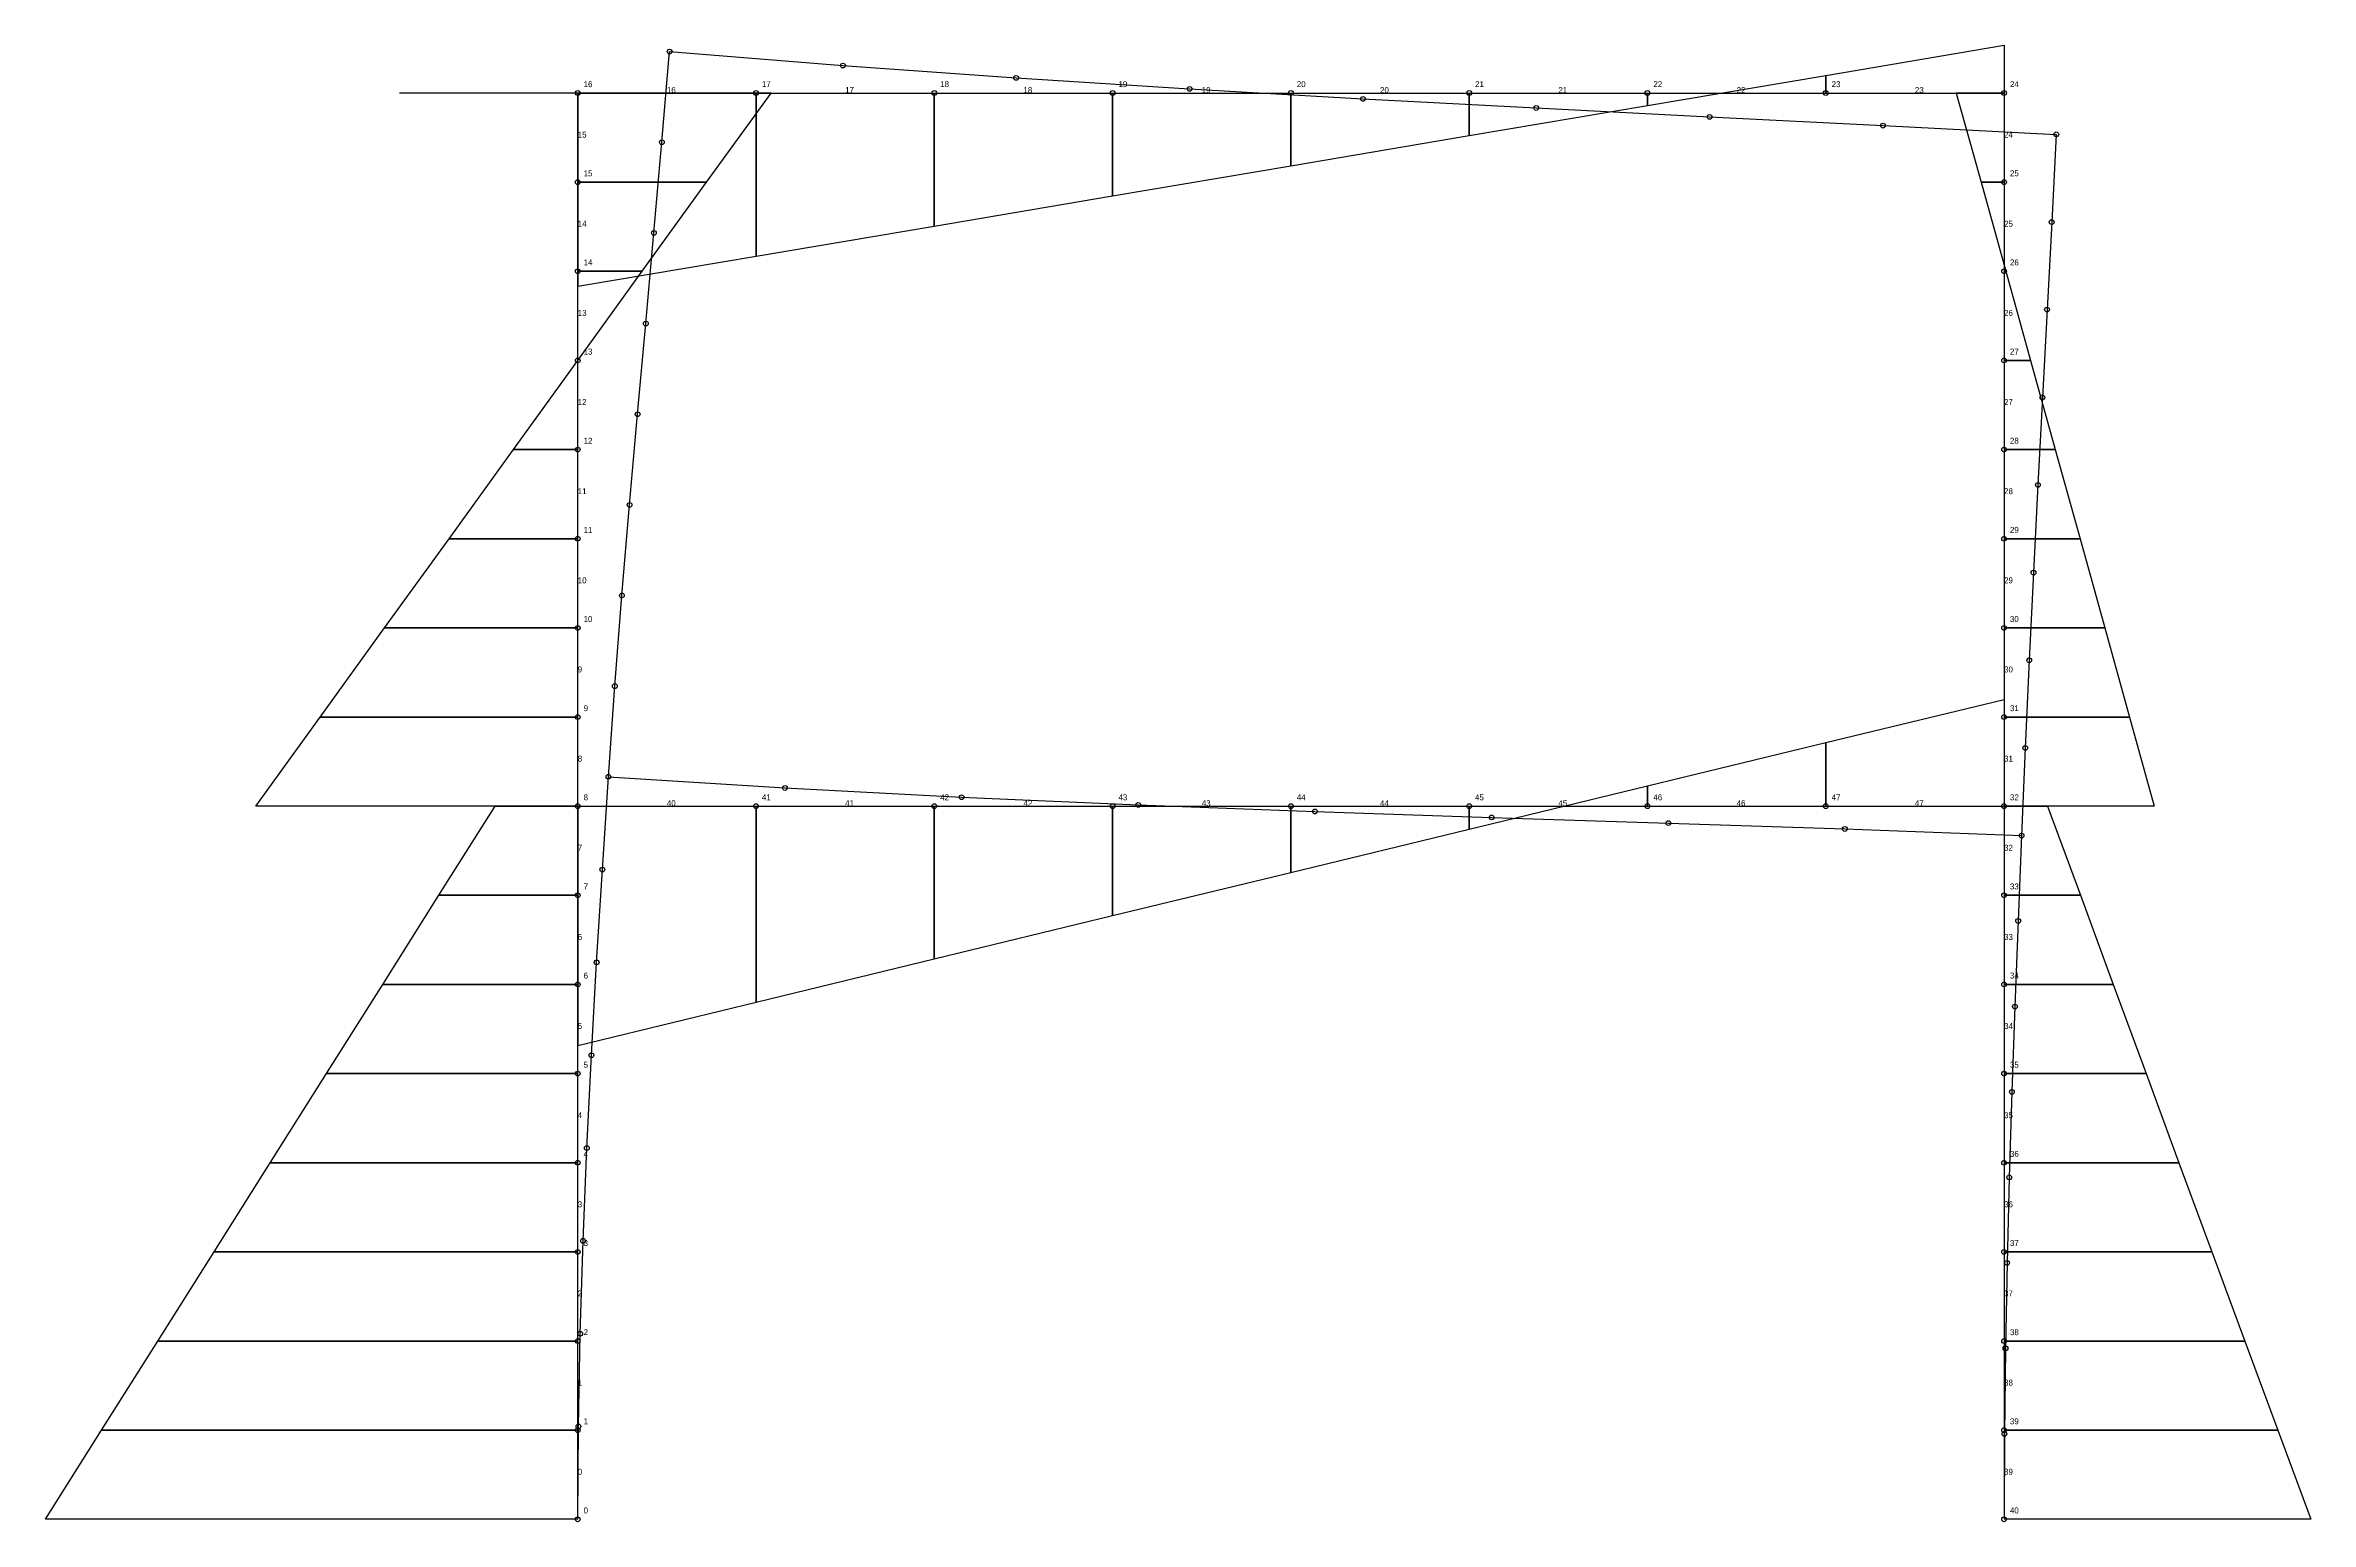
# Model space of a CAD drawing. Header units: metres. Extents: x -3 to 9.7, y 0 to 8.3.
import ezdxf

# ---------------------------------------------------------------- set-up
doc = ezdxf.new("R2010")
doc.units = ezdxf.units.M

msp = doc.modelspace()

# ---------------------------------------------------------------- linework, layer by layer
at = {"layer": 'BMD', "color": 4}
for p, q in [((7, 8.099), (8, 8.268)), ((8, 8.268), (8, 8)), ((6, 7.93), (7, 8.099)), ((7, 8.099), (7, 8)), ((7, 8), (7, 8.099)), ((1.084, 8), (0, 8)), ((0, 8), (0, 6.916)), ((0.723, 7.5), (1.084, 8)), ((1, 7.085), (1, 8)), ((1, 8), (1, 7.085)), ((2, 7.254), (2, 8)), ((2, 8), (2, 7.254)), ((3, 7.423), (3, 8)), ((3, 8), (3, 7.423)), ((4, 7.592), (4, 8)), ((4, 8), (4, 7.592)), ((5, 7.761), (5, 8)), ((5, 8), (5, 7.761)), ((5, 7.761), (6, 7.93)), ((6, 7.93), (6, 8)), ((6, 8), (6, 7.93)), ((8, 8), (7.732, 8)), ((7.732, 8), (7.871, 7.5)), ((4, 7.592), (5, 7.761)), ((0.723, 7.5), (0, 7.5)), ((0, 7.5), (0.723, 7.5)), ((0.362, 7), (0.723, 7.5)), ((3, 7.423), (4, 7.592)), ((7.871, 7.5), (8, 7.5)), ((8, 7.5), (7.871, 7.5)), ((7.871, 7.5), (8.01, 7)), ((2, 7.254), (3, 7.423)), ((1, 7.085), (2, 7.254)), ((0, 6.916), (1, 7.085)), ((0, 6.5), (0.362, 7)), ((0.362, 7), (0, 7)), ((0, 7), (0.362, 7)), ((8.01, 7), (8, 7)), ((8, 7), (8.01, 7)), ((8.01, 7), (8.149, 6.5)), ((-0.361, 6), (0, 6.5)), ((0, 6.5), (0, 6.5)), ((0, 6.5), (0, 6.5)), ((8.149, 6.5), (8, 6.5)), ((8, 6.5), (8.149, 6.5)), ((8.149, 6.5), (8.287, 6)), ((-0.722, 5.5), (-0.361, 6)), ((-0.361, 6), (0, 6)), ((0, 6), (-0.361, 6)), ((8.287, 6), (8, 6)), ((8, 6), (8.287, 6)), ((8.287, 6), (8.426, 5.5)), ((-1.083, 5), (-0.722, 5.5)), ((-0.722, 5.5), (0, 5.5)), ((0, 5.5), (-0.722, 5.5)), ((8.426, 5.5), (8, 5.5)), ((8, 5.5), (8.426, 5.5)), ((8.426, 5.5), (8.565, 5)), ((-1.445, 4.5), (-1.083, 5)), ((-1.083, 5), (0, 5)), ((0, 5), (-1.083, 5)), ((8.565, 5), (8, 5)), ((8, 5), (8.565, 5)), ((8.565, 5), (8.704, 4.5)), ((7, 4.357), (8, 4.599)), ((8, 4.599), (8, 4)), ((-1.806, 4), (-1.445, 4.5)), ((-1.445, 4.5), (0, 4.5)), ((0, 4.5), (-1.445, 4.5)), ((8.704, 4.5), (8, 4.5)), ((8, 4.5), (8.704, 4.5)), ((8.704, 4.5), (8.842, 4)), ((6, 4.114), (7, 4.357)), ((7, 4.357), (7, 4)), ((7, 4), (7, 4.357)), ((5, 3.871), (6, 4.114)), ((6, 4.114), (6, 4)), ((6, 4), (6, 4.114)), ((0, 4), (-1.806, 4)), ((-0.779, 3.5), (-0.463, 4)), ((-0.463, 4), (0, 4)), ((0, 4), (0, 2.657)), ((1, 2.9), (1, 4)), ((1, 4), (1, 2.9)), ((2, 3.143), (2, 4)), ((2, 4), (2, 3.143)), ((3, 3.386), (3, 4)), ((3, 4), (3, 3.386)), ((4, 3.628), (4, 4)), ((4, 4), (4, 3.628)), ((5, 3.871), (5, 4)), ((5, 4), (5, 3.871)), ((8.842, 4), (8, 4)), ((8, 4), (8.243, 4)), ((8.243, 4), (8.428, 3.5)), ((4, 3.628), (5, 3.871)), ((3, 3.386), (4, 3.628)), ((-1.094, 3), (-0.779, 3.5)), ((-0.779, 3.5), (0, 3.5)), ((0, 3.5), (-0.779, 3.5)), ((8.428, 3.5), (8, 3.5)), ((8, 3.5), (8.428, 3.5)), ((8.428, 3.5), (8.612, 3)), ((2, 3.143), (3, 3.386)), ((1, 2.9), (2, 3.143)), ((-1.409, 2.5), (-1.094, 3)), ((-1.094, 3), (0, 3)), ((0, 3), (-1.094, 3)), ((8.612, 3), (8, 3)), ((8, 3), (8.612, 3)), ((8.612, 3), (8.797, 2.5)), ((0, 2.657), (1, 2.9)), ((-1.725, 2), (-1.409, 2.5)), ((-1.409, 2.5), (0, 2.5)), ((0, 2.5), (-1.409, 2.5)), ((8.797, 2.5), (8, 2.5)), ((8, 2.5), (8.797, 2.5)), ((8.797, 2.5), (8.981, 2)), ((-2.04, 1.5), (-1.725, 2)), ((-1.725, 2), (0, 2)), ((0, 2), (-1.725, 2)), ((8.981, 2), (8, 2)), ((8, 2), (8.981, 2)), ((8.981, 2), (9.166, 1.5)), ((-2.355, 1), (-2.04, 1.5)), ((-2.04, 1.5), (0, 1.5)), ((0, 1.5), (-2.04, 1.5)), ((9.166, 1.5), (8, 1.5)), ((8, 1.5), (9.166, 1.5)), ((9.166, 1.5), (9.351, 1)), ((-2.671, 0.5), (-2.355, 1)), ((-2.355, 1), (0, 1)), ((0, 1), (-2.355, 1)), ((9.351, 1), (8, 1)), ((8, 1), (9.351, 1)), ((9.351, 1), (9.535, 0.5)), ((-2.986, 0), (-2.671, 0.5)), ((-2.671, 0.5), (0, 0.5)), ((0, 0.5), (-2.671, 0.5)), ((9.535, 0.5), (8, 0.5)), ((8, 0.5), (9.535, 0.5)), ((9.535, 0.5), (9.72, 0)), ((0, 0), (-2.986, 0)), ((9.72, 0), (8, 0))]:
    msp.add_line(p, q, dxfattribs=at)
at = {"layer": 'Deflected', "color": 1}
for p, q in [((0.472, 7.724), (0.515, 8.232)), ((0.515, 8.232), (1.487, 8.154)), ((1.487, 8.154), (2.459, 8.085)), ((2.459, 8.085), (3.432, 8.023)), ((3.432, 8.023), (4.404, 7.967)), ((4.404, 7.967), (5.376, 7.916)), ((5.376, 7.916), (6.348, 7.866)), ((6.348, 7.866), (7.321, 7.817)), ((7.321, 7.817), (8.293, 7.768)), ((8.293, 7.768), (8.267, 7.276)), ((0.427, 7.215), (0.472, 7.724)), ((8.267, 7.276), (8.241, 6.785)), ((0.382, 6.707), (0.427, 7.215)), ((8.241, 6.785), (8.215, 6.293)), ((0.336, 6.198), (0.382, 6.707)), ((8.215, 6.293), (8.19, 5.802)), ((0.291, 5.69), (0.336, 6.198)), ((8.19, 5.802), (8.165, 5.31)), ((0.248, 5.182), (0.291, 5.69)), ((8.165, 5.31), (8.141, 4.818)), ((0.208, 4.673), (0.248, 5.182)), ((8.141, 4.818), (8.119, 4.327)), ((0.172, 4.165), (0.208, 4.673)), ((8.119, 4.327), (8.098, 3.835)), ((0.138, 3.644), (0.172, 4.165)), ((0.172, 4.165), (1.162, 4.102)), ((1.162, 4.102), (2.153, 4.05)), ((2.153, 4.05), (3.144, 4.007)), ((3.144, 4.007), (4.135, 3.97)), ((4.135, 3.97), (5.126, 3.937)), ((5.126, 3.937), (6.117, 3.905)), ((6.117, 3.905), (7.107, 3.872)), ((7.107, 3.872), (8.098, 3.835)), ((8.098, 3.835), (8.079, 3.356)), ((0.106, 3.124), (0.138, 3.644)), ((8.079, 3.356), (8.061, 2.876)), ((0.077, 2.603), (0.106, 3.124)), ((8.061, 2.876), (8.044, 2.397)), ((0.051, 2.082), (0.077, 2.603)), ((8.044, 2.397), (8.029, 1.918)), ((0.03, 1.562), (0.051, 2.082)), ((8.029, 1.918), (8.017, 1.438)), ((0.014, 1.041), (0.03, 1.562)), ((8.017, 1.438), (8.008, 0.959)), ((0.004, 0.521), (0.014, 1.041)), ((8.008, 0.959), (8.002, 0.479)), ((0, 0), (0.004, 0.521)), ((8.002, 0.479), (8, 0))]:
    msp.add_line(p, q, dxfattribs=at)
for centre in [(0.515, 8.232), (1.487, 8.154), (2.459, 8.085), (3.432, 8.023), (4.404, 7.967), (5.376, 7.916), (6.348, 7.866), (7.321, 7.817), (8.293, 7.768), (0.472, 7.724), (8.267, 7.276), (0.427, 7.215), (8.241, 6.785), (0.382, 6.707), (8.215, 6.293), (0.336, 6.198), (8.19, 5.802), (0.291, 5.69), (8.165, 5.31), (0.248, 5.182), (8.141, 4.818), (0.208, 4.673), (8.119, 4.327), (0.172, 4.165), (1.162, 4.102), (2.153, 4.05), (3.144, 4.007), (4.135, 3.97), (5.126, 3.937), (6.117, 3.905), (7.107, 3.872), (8.098, 3.835), (0.138, 3.644), (8.079, 3.356), (0.106, 3.124), (8.061, 2.876), (0.077, 2.603), (8.044, 2.397), (0.051, 2.082), (8.029, 1.918), (0.03, 1.562), (8.017, 1.438), (0.014, 1.041), (8.008, 0.959), (0.004, 0.521), (8.002, 0.479), (0, 0), (8, 0)]:
    msp.add_circle(centre, 0.0133, dxfattribs=at)
at = {"layer": 'Information', "color": 1}
msp.add_line((0, 8), (-1, 8), dxfattribs=at)
at = {"layer": 'Undeflected', "color": 0}
for p, q in [((0, 7.5), (0, 8)), ((0, 8), (1, 8)), ((1, 8), (2, 8)), ((2, 8), (3, 8)), ((3, 8), (4, 8)), ((4, 8), (5, 8)), ((5, 8), (6, 8)), ((6, 8), (7, 8)), ((7, 8), (8, 8)), ((8, 8), (8, 7.5)), ((0, 7), (0, 7.5)), ((8, 7.5), (8, 7)), ((0, 6.5), (0, 7)), ((8, 7), (8, 6.5)), ((0, 6), (0, 6.5)), ((8, 6.5), (8, 6)), ((0, 5.5), (0, 6)), ((8, 6), (8, 5.5)), ((0, 5), (0, 5.5)), ((8, 5.5), (8, 5)), ((0, 4.5), (0, 5)), ((8, 5), (8, 4.5)), ((0, 4), (0, 4.5)), ((8, 4.5), (8, 4)), ((0, 3.5), (0, 4)), ((0, 4), (1, 4)), ((1, 4), (2, 4)), ((2, 4), (3, 4)), ((3, 4), (4, 4)), ((4, 4), (5, 4)), ((5, 4), (6, 4)), ((6, 4), (7, 4)), ((7, 4), (8, 4)), ((8, 4), (8, 3.5)), ((0, 3), (0, 3.5)), ((8, 3.5), (8, 3)), ((0, 2.5), (0, 3)), ((8, 3), (8, 2.5)), ((0, 2), (0, 2.5)), ((8, 2.5), (8, 2)), ((0, 1.5), (0, 2)), ((8, 2), (8, 1.5)), ((0, 1), (0, 1.5)), ((8, 1.5), (8, 1)), ((0, 0.5), (0, 1)), ((8, 1), (8, 0.5)), ((0, 0), (0, 0.5)), ((8, 0.5), (8, 0))]:
    msp.add_line(p, q, dxfattribs=at)
for centre in [(0, 8), (1, 8), (2, 8), (3, 8), (4, 8), (5, 8), (6, 8), (7, 8), (8, 8), (0, 7.5), (8, 7.5), (0, 7), (8, 7), (0, 6.5), (8, 6.5), (0, 6), (8, 6), (0, 5.5), (8, 5.5), (0, 5), (8, 5), (0, 4.5), (8, 4.5), (0, 4), (1, 4), (2, 4), (3, 4), (4, 4), (5, 4), (6, 4), (7, 4), (8, 4), (0, 3.5), (8, 3.5), (0, 3), (8, 3), (0, 2.5), (8, 2.5), (0, 2), (8, 2), (0, 1.5), (8, 1.5), (0, 1), (8, 1), (0, 0.5), (8, 0.5), (0, 0), (8, 0)]:
    msp.add_circle(centre, 0.0133, dxfattribs=at)

# ---------------------------------------------------------------- texts
at = {"layer": 'Information', "color": 5}
for s, p in [('16', (0.033, 8.033)), ('17', (1.033, 8.033)), ('18', (2.033, 8.033)), ('19', (3.033, 8.033)), ('20', (4.033, 8.033)), ('21', (5.033, 8.033)), ('22', (6.033, 8.033)), ('23', (7.033, 8.033)), ('24', (8.033, 8.033)), ('15', (0.033, 7.533)), ('25', (8.033, 7.533)), ('14', (0.033, 7.033)), ('26', (8.033, 7.033)), ('13', (0.033, 6.533)), ('27', (8.033, 6.533)), ('12', (0.033, 6.033)), ('28', (8.033, 6.033)), ('11', (0.033, 5.533)), ('29', (8.033, 5.533)), ('10', (0.033, 5.033)), ('30', (8.033, 5.033)), ('9', (0.033, 4.533)), ('31', (8.033, 4.533)), ('8', (0.033, 4.033)), ('41', (1.033, 4.033)), ('42', (2.033, 4.033)), ('43', (3.033, 4.033)), ('44', (4.033, 4.033)), ('45', (5.033, 4.033)), ('46', (6.033, 4.033)), ('47', (7.033, 4.033)), ('32', (8.033, 4.033)), ('7', (0.033, 3.533)), ('33', (8.033, 3.533)), ('6', (0.033, 3.033)), ('34', (8.033, 3.033)), ('5', (0.033, 2.533)), ('35', (8.033, 2.533)), ('4', (0.033, 2.033)), ('36', (8.033, 2.033)), ('3', (0.033, 1.533)), ('37', (8.033, 1.533)), ('2', (0.033, 1.033)), ('38', (8.033, 1.033)), ('1', (0.033, 0.533)), ('39', (8.033, 0.533)), ('0', (0.033, 0.033)), ('40', (8.033, 0.033))]:
    msp.add_text(s, height=0.0333, dxfattribs=at).set_placement(p)
at = {"layer": 'Information', "color": 0}
for s, p in [('16', (0.5, 8)), ('17', (1.5, 8)), ('18', (2.5, 8)), ('19', (3.5, 8)), ('20', (4.5, 8)), ('21', (5.5, 8)), ('22', (6.5, 8)), ('23', (7.5, 8)), ('15', (0, 7.75)), ('24', (8, 7.75)), ('14', (0, 7.25)), ('25', (8, 7.25)), ('13', (0, 6.75)), ('26', (8, 6.75)), ('12', (0, 6.25)), ('27', (8, 6.25)), ('11', (0, 5.75)), ('28', (8, 5.75)), ('10', (0, 5.25)), ('29', (8, 5.25)), ('9', (0, 4.75)), ('30', (8, 4.75)), ('8', (0, 4.25)), ('31', (8, 4.25)), ('40', (0.5, 4)), ('41', (1.5, 4)), ('42', (2.5, 4)), ('43', (3.5, 4)), ('44', (4.5, 4)), ('45', (5.5, 4)), ('46', (6.5, 4)), ('47', (7.5, 4)), ('7', (0, 3.75)), ('32', (8, 3.75)), ('6', (0, 3.25)), ('33', (8, 3.25)), ('5', (0, 2.75)), ('34', (8, 2.75)), ('4', (0, 2.25)), ('35', (8, 2.25)), ('3', (0, 1.75)), ('36', (8, 1.75)), ('2', (0, 1.25)), ('37', (8, 1.25)), ('1', (0, 0.75)), ('38', (8, 0.75)), ('0', (0, 0.25)), ('39', (8, 0.25))]:
    msp.add_text(s, height=0.0333, dxfattribs=at).set_placement(p)

doc.saveas('drawing.dxf')
